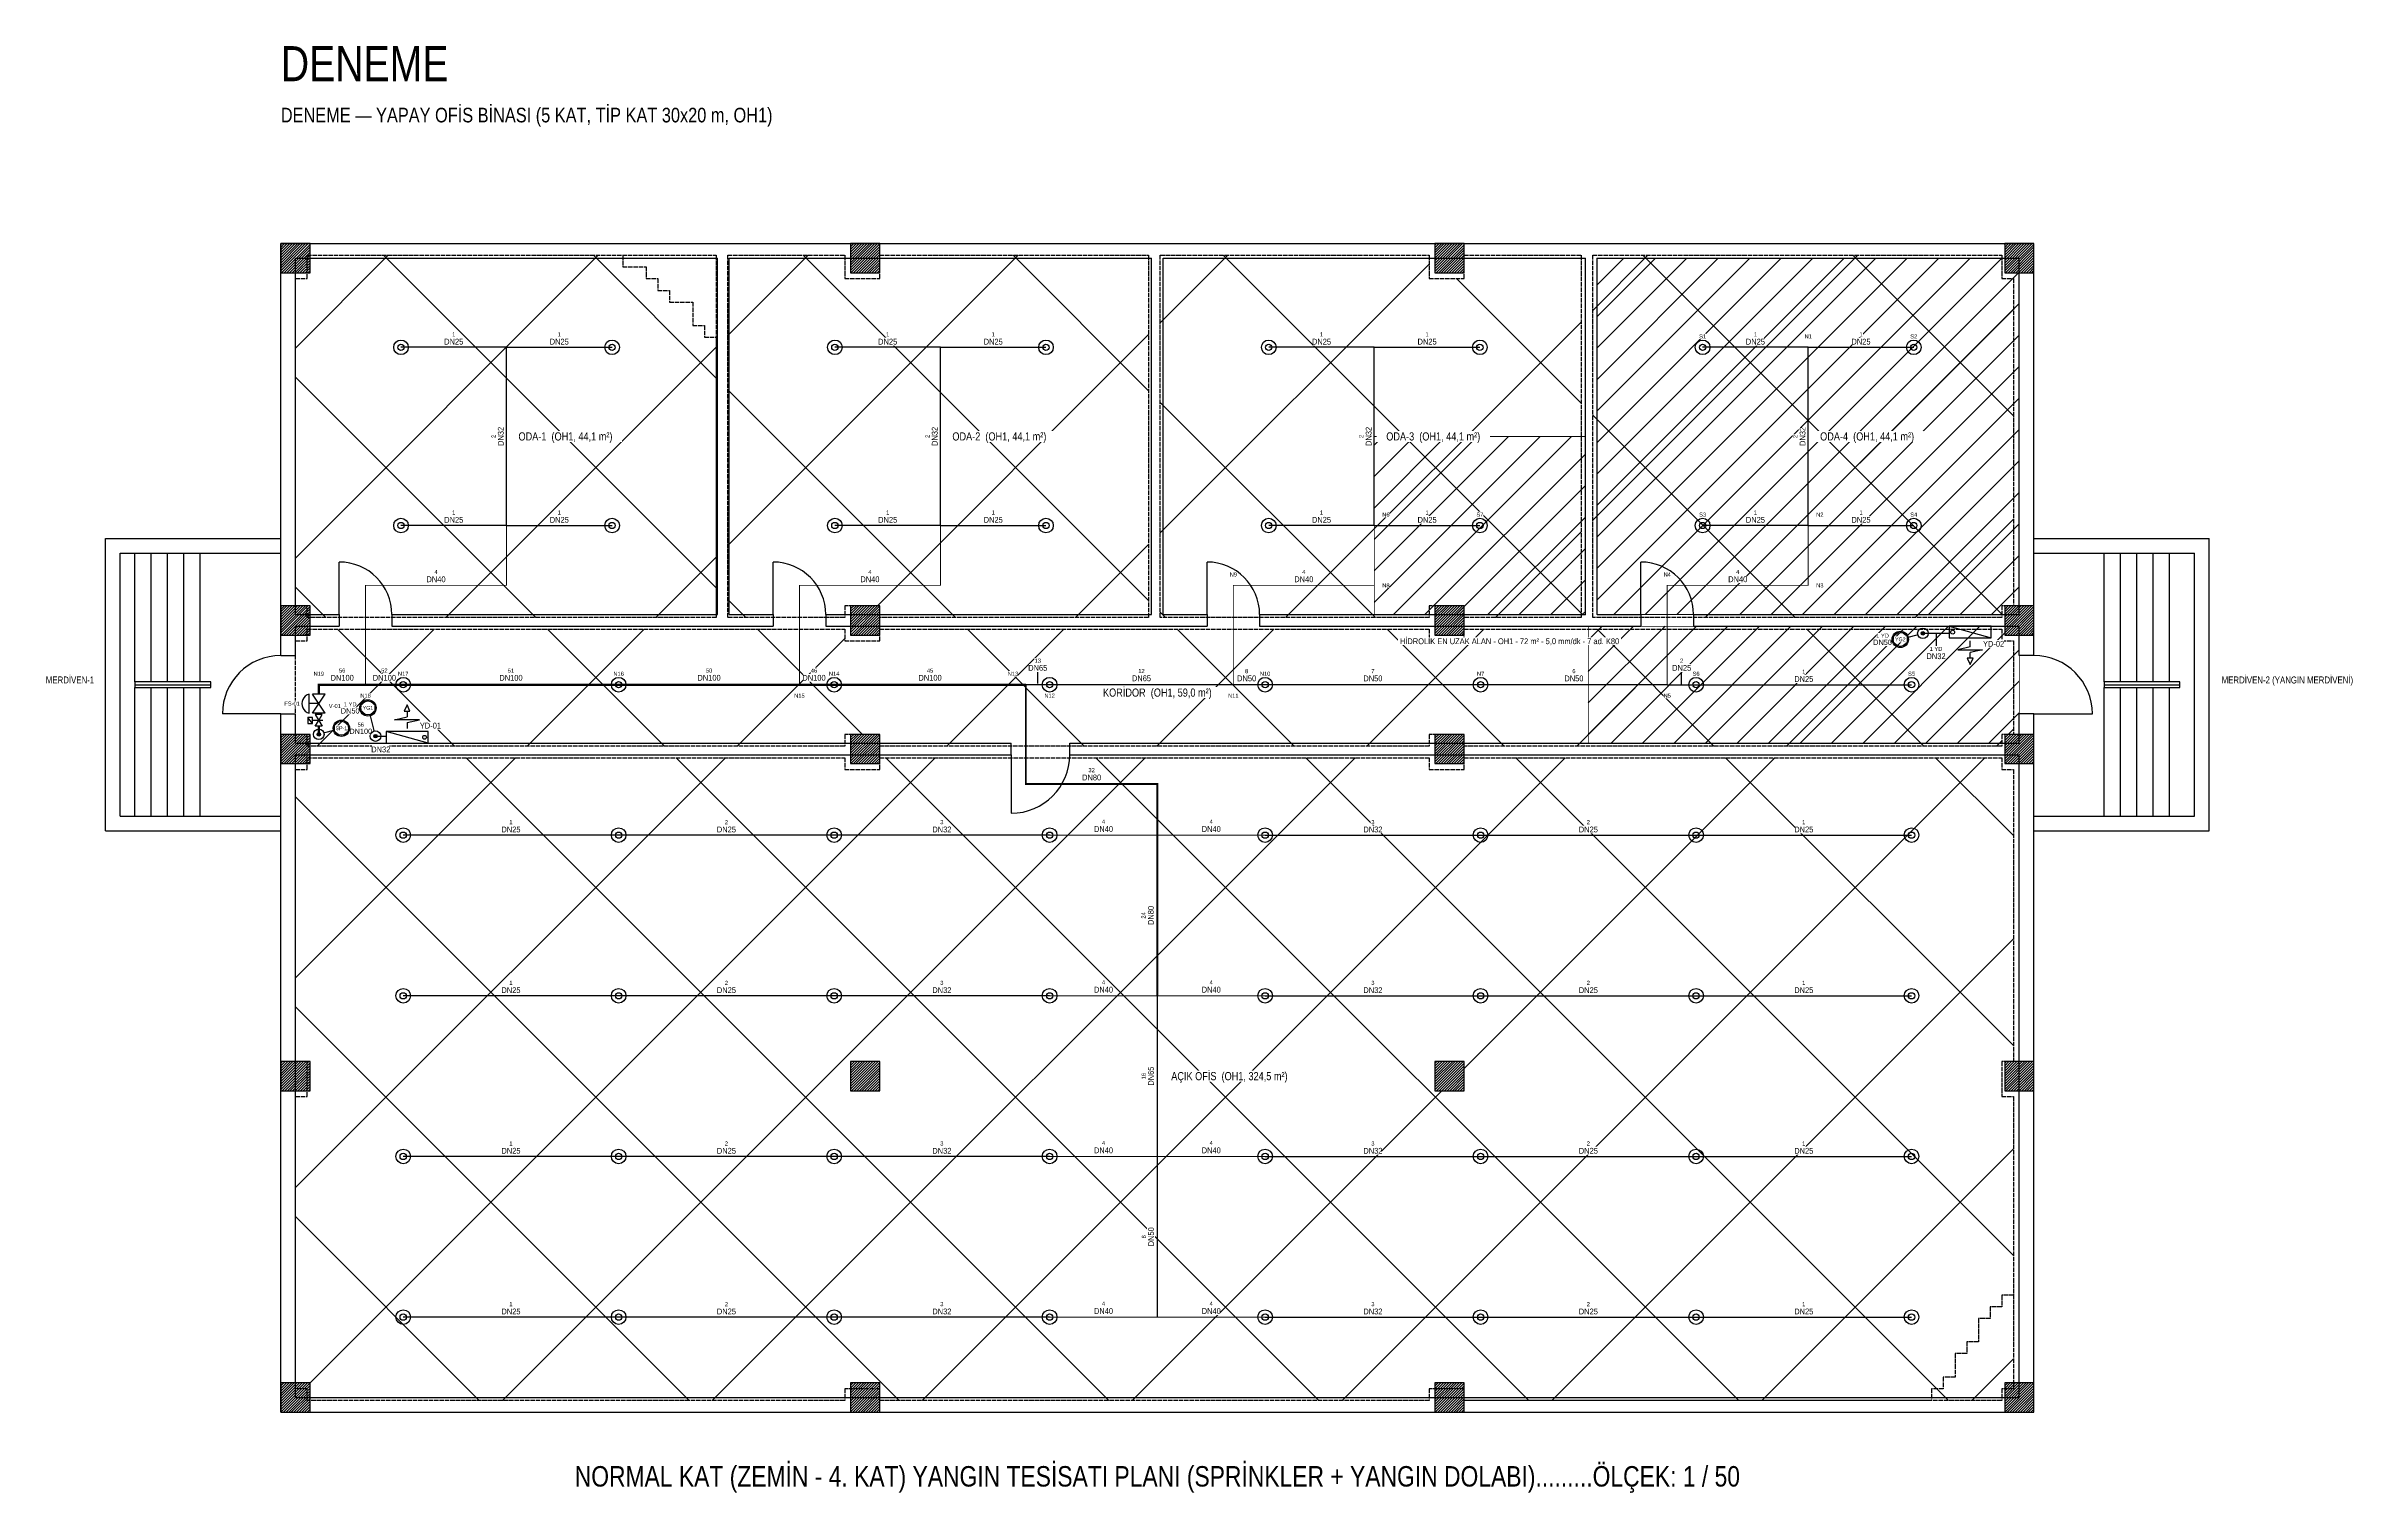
# Model space of a CAD drawing. Header units: centimetres. Extents: x -402 to 7506, y -568 to 2338.
# Drawn here: x -402 to 3548, y -138 to 2338 of the extents above; entities that cross this region are included whole.
import ezdxf
from ezdxf.enums import TextEntityAlignment as Align

# ---------------------------------------------------------------- set-up
doc = ezdxf.new("R2010")
doc.units = ezdxf.units.CM
doc.linetypes.add('DASHED', pattern=[1.524, 1.27, -0.254])
for name, color, linetype in [('ROTAS-MIMARI-DUVAR', 8, 'Continuous'), ('ROTAS-MIMARI-KAPI', 8, 'Continuous'), ('ROTAS-MIMARI-KOLON', 8, 'Continuous'), ('ROTAS-MIMARI-KOLON-TARAMA', 9, 'Continuous'), ('ROTAS-MIMARI-MAHAL', 7, 'Continuous'), ('ROTAS-MIMARI-MERDIVEN', 8, 'Continuous'), ('ROTAS-YANGIN-BASLIK', 7, 'Continuous'), ('ROTAS-YANGIN-DOLAP', 1, 'Continuous'), ('ROTAS-YANGIN-DOLAP-BORU', 1, 'Continuous'), ('ROTAS-YANGIN-DOLAP-CAP', 1, 'Continuous'), ('ROTAS-YANGIN-DOLAP-ERISIM', 3, 'DASHED'), ('ROTAS-YANGIN-DOLAP-KAPSAMA', 3, 'Continuous'), ('ROTAS-YANGIN-DOLAP-KOLON', 6, 'Continuous'), ('ROTAS-YANGIN-DOLAP-YAZI', 1, 'Continuous'), ('ROTAS-YANGIN-DUGUM', 3, 'Continuous'), ('ROTAS-YANGIN-HIDROLIK-ALAN', 2, 'Continuous'), ('ROTAS-YANGIN-HIDROLIK-TARAMA', 8, 'Continuous'), ('ROTAS-YANGIN-KOLON', 6, 'Continuous'), ('ROTAS-YANGIN-SPR-BORU', 140, 'Continuous'), ('ROTAS-YANGIN-SPR-CAP', 141, 'Continuous'), ('ROTAS-YANGIN-SPRINKLER', 15, 'Continuous'), ('ROTAS-YANGIN-VANA', 1, 'Continuous')]:
    doc.layers.add(name, color=color, linetype=linetype)
doc.styles.add('ROTAS', font='arial.ttf')

# ---------------------------------------------------------------- blocks, each defined once
blk = doc.blocks.new('ROTAS-SPR-SARKIK')
for radius in [12.5, 5.37]:
    blk.add_circle((0, 0), radius)
blk = doc.blocks.new('ROTAS-SMB-IZLENEBILIR-KELEBEK')
for p, q in [((-5, 11), (5, 19)), ((0, 7), (0, 11)), ((0, -7), (0, 7))]:
    blk.add_line(p, q)
for points in [[(-10, -6), (-10, 6), (0, 0)], [(-5, 11), (5, 11), (5, 19), (-5, 19)], [(10, -6), (10, 6), (0, 0)]]:
    blk.add_lwpolyline(points, close=True)
blk = doc.blocks.new('ROTAS-AKIS-ANAHTARI')
for p, q in [((-16.3, 16.7), (16.2, 16.7)), ((-16.2, -11), (-16.2, 11)), ((-16.2, 11), (16.3, -11)), ((-16.2, -11), (16.3, 11)), ((0.1, 0), (0.1, 16.7)), ((16.3, -11), (16.3, 11))]:
    blk.add_line(p, q)
blk.add_lwpolyline([(16.2, 16.7), (14.8, 20.1), (12.8, 23.1), (10.1, 25.6), (7, 27.5), (3.5, 28.6), (-0.1, 29), (-3.7, 28.6), (-7.2, 27.5), (-10.3, 25.6), (-12.9, 23.1), (-15, 20.1), (-16.3, 16.7)])
blk = doc.blocks.new('ROTAS-SPR-KOLON')
blk.add_hatch(color=7).paths.add_polyline_path([(3, 0), (2.8, 1.1), (2.1, 2.1), (1.1, 2.8), (0, 3), (-1.1, 2.8), (-2.1, 2.1), (-2.8, 1.1), (-3, 0), (-2.8, -1.1), (-2.1, -2.1), (-1.1, -2.8), (0, -3), (1.1, -2.8), (2.1, -2.1), (2.8, -1.1)])
for radius in [9, 3]:
    blk.add_circle((0, 0), radius)
blk = doc.blocks.new('ROTAS-YANGIN-DOLABI-PLAN')
for p, q in [((-21.2, 7.3), (0, 12.3)), ((21.2, 7.3), (-21.2, 7.3)), ((0, 32.8), (-5, 22)), ((-5, 22), (5, 22)), ((5, 22), (0, 32.8)), ((0, 22), (0, 12.3)), ((0, 2.3), (21.2, 7.3)), ((0, 2.3), (0, -7.8)), ((36, -32.8), (-36, -12.8)), ((30, -22.8), (30, -22.8))]:
    blk.add_line(p, q)
for points in [[(-36, -12.8), (-36, -32.8), (36, -32.8), (36, -12.8), (-36, -12.8)], [(36, -32.8), (-36, -12.8), (-36, -32.8), (36, -32.8)]]:
    blk.add_lwpolyline(points)
blk.add_circle((30, -22.8), 3.25)
at = {"style": 'ROTAS'}
blk.add_attdef('NO', text='', height=6, dxfattribs=at).set_placement((0, 35.8), align=Align.BOTTOM_CENTER)

msp = doc.modelspace()

# ---------------------------------------------------------------- hatches: boundary and pattern name
at = {"layer": 'ROTAS-MIMARI-KOLON-TARAMA'}
h = msp.add_hatch(dxfattribs=at)
h.set_pattern_fill('ANSI31')
h.paths.add_polyline_path([(0, 1950), (50, 1950), (50, 2000), (0, 2000)])
h = msp.add_hatch(dxfattribs=at)
h.set_pattern_fill('ANSI31')
h.paths.add_polyline_path([(975, 1950), (1025, 1950), (1025, 2000), (975, 2000)])
h = msp.add_hatch(dxfattribs=at)
h.set_pattern_fill('ANSI31')
h.paths.add_polyline_path([(1975, 1950), (2025, 1950), (2025, 2000), (1975, 2000)])
h = msp.add_hatch(dxfattribs=at)
h.set_pattern_fill('ANSI31')
h.paths.add_polyline_path([(2950, 1950), (3000, 1950), (3000, 2000), (2950, 2000)])
h = msp.add_hatch(dxfattribs=at)
h.set_pattern_fill('ANSI31')
h.paths.add_polyline_path([(0, 1330), (50, 1330), (50, 1380), (0, 1380)])
h = msp.add_hatch(dxfattribs=at)
h.set_pattern_fill('ANSI31')
h.paths.add_polyline_path([(975, 1330), (1025, 1330), (1025, 1380), (975, 1380)])
h = msp.add_hatch(dxfattribs=at)
h.set_pattern_fill('ANSI31')
h.paths.add_polyline_path([(1975, 1330), (2025, 1330), (2025, 1380), (1975, 1380)])
h = msp.add_hatch(dxfattribs=at)
h.set_pattern_fill('ANSI31')
h.paths.add_polyline_path([(2950, 1330), (3000, 1330), (3000, 1380), (2950, 1380)])
h = msp.add_hatch(dxfattribs=at)
h.set_pattern_fill('ANSI31')
h.paths.add_polyline_path([(0, 1110), (50, 1110), (50, 1160), (0, 1160)])
h = msp.add_hatch(dxfattribs=at)
h.set_pattern_fill('ANSI31')
h.paths.add_polyline_path([(975, 1110), (1025, 1110), (1025, 1160), (975, 1160)])
h = msp.add_hatch(dxfattribs=at)
h.set_pattern_fill('ANSI31')
h.paths.add_polyline_path([(1975, 1110), (2025, 1110), (2025, 1160), (1975, 1160)])
h = msp.add_hatch(dxfattribs=at)
h.set_pattern_fill('ANSI31')
h.paths.add_polyline_path([(2950, 1110), (3000, 1110), (3000, 1160), (2950, 1160)])
h = msp.add_hatch(dxfattribs=at)
h.set_pattern_fill('ANSI31')
h.paths.add_polyline_path([(0, 550), (50, 550), (50, 600), (0, 600)])
h = msp.add_hatch(dxfattribs=at)
h.set_pattern_fill('ANSI31')
h.paths.add_polyline_path([(975, 550), (1025, 550), (1025, 600), (975, 600)])
h = msp.add_hatch(dxfattribs=at)
h.set_pattern_fill('ANSI31')
h.paths.add_polyline_path([(1975, 550), (2025, 550), (2025, 600), (1975, 600)])
h = msp.add_hatch(dxfattribs=at)
h.set_pattern_fill('ANSI31')
h.paths.add_polyline_path([(2950, 550), (3000, 550), (3000, 600), (2950, 600)])
h = msp.add_hatch(dxfattribs=at)
h.set_pattern_fill('ANSI31')
h.paths.add_polyline_path([(0, 0), (50, 0), (50, 50), (0, 50)])
h = msp.add_hatch(dxfattribs=at)
h.set_pattern_fill('ANSI31')
h.paths.add_polyline_path([(975, 0), (1025, 0), (1025, 50), (975, 50)])
h = msp.add_hatch(dxfattribs=at)
h.set_pattern_fill('ANSI31')
h.paths.add_polyline_path([(1975, 0), (2025, 0), (2025, 50), (1975, 50)])
h = msp.add_hatch(dxfattribs=at)
h.set_pattern_fill('ANSI31')
h.paths.add_polyline_path([(2950, 0), (3000, 0), (3000, 50), (2950, 50)])
at = {"layer": 'ROTAS-YANGIN-DOLAP-KAPSAMA'}
h = msp.add_hatch(dxfattribs=at)
h.set_pattern_fill('ANSI37', scale=80)
h.paths.add_polyline_path([(45, 1980), (745, 1980), (745, 1360), (45, 1360), (45, 1380), (25, 1380), (25, 1940), (45, 1940)])
h = msp.add_hatch(dxfattribs=at)
h.set_pattern_fill('ANSI37', scale=80)
h.paths.add_polyline_path([(765, 1980), (965, 1980), (965, 1940), (1025, 1940), (1025, 1980), (1485, 1980), (1485, 1360), (1025, 1360), (1025, 1380), (965, 1380), (965, 1360), (765, 1360)])
h = msp.add_hatch(dxfattribs=at)
h.set_pattern_fill('ANSI37', scale=80)
h.paths.add_polyline_path([(1505, 1980), (1965, 1980), (1965, 1940), (2025, 1940), (2025, 1980), (2225, 1980), (2225, 1360), (2025, 1360), (2025, 1380), (1965, 1380), (1965, 1360), (1505, 1360)])
h = msp.add_hatch(dxfattribs=at)
h.set_pattern_fill('ANSI37', scale=80)
h.paths.add_polyline_path([(2945, 1360), (2245, 1360), (2245, 1980), (2945, 1980), (2945, 1940), (2965, 1940), (2965, 1380), (2945, 1380)])
h = msp.add_hatch(dxfattribs=at)
h.set_pattern_fill('ANSI37', scale=80)
h.paths.add_polyline_path([(965, 1140), (45, 1140), (45, 1160), (25, 1160), (25, 1320), (45, 1320), (45, 1340), (965, 1340), (965, 1320), (1025, 1320), (1025, 1340), (1965, 1340), (1965, 1320), (2025, 1320), (2025, 1340), (2945, 1340), (2945, 1320), (2965, 1320), (2965, 1160), (2945, 1160), (2945, 1140), (2025, 1140), (2025, 1160), (1965, 1160), (1965, 1140), (1025, 1140), (1025, 1160), (965, 1160)])
h = msp.add_hatch(dxfattribs=at)
h.set_pattern_fill('ANSI37', scale=80)
h.paths.add_polyline_path([(25, 600), (25, 1100), (45, 1100), (45, 1120), (965, 1120), (965, 1100), (1025, 1100), (1025, 1120), (1965, 1120), (1965, 1100), (2025, 1100), (2025, 1120), (2945, 1120), (2945, 1100), (2965, 1100), (2965, 600), (2945, 600), (2945, 540), (2965, 540), (2965, 40), (2945, 40), (2945, 20), (2025, 20), (2025, 40), (1965, 40), (1965, 20), (1025, 20), (1025, 40), (965, 40), (965, 20), (45, 20), (45, 40), (25, 40), (25, 540), (45, 540), (45, 600)])
h.paths.add_polyline_path([(1025, 600), (965, 600), (965, 540), (1025, 540)], flags=0)
h.paths.add_polyline_path([(1965, 540), (2025, 540), (2025, 600), (1965, 600)], flags=0)
at = {"layer": 'ROTAS-YANGIN-HIDROLIK-TARAMA'}
h = msp.add_hatch(dxfattribs=at)
h.set_pattern_fill('ANSI31', scale=12)
h.paths.add_polyline_path([(2252.5, 1975), (2975, 1975), (2975, 1365), (2252.5, 1365)])
h = msp.add_hatch(dxfattribs=at)
h.set_pattern_fill('ANSI31', scale=12)
h.paths.add_polyline_path([(2232.5, 1670), (2232.5, 1365), (1871.3, 1365), (1871.3, 1670)])
h = msp.add_hatch(dxfattribs=at)
h.set_pattern_fill('ANSI31', scale=12)
h.paths.add_polyline_path([(2975, 1345), (2975, 1145), (2237.5, 1145), (2237.5, 1345)])

# ---------------------------------------------------------------- linework, layer by layer
at = {"layer": 'ROTAS-MIMARI-DUVAR'}
for p, q in [((0, 2000), (3000, 2000)), ((0, 1295), (0, 2000)), ((25, 1975), (747.5, 1975)), ((25, 1365), (25, 1975)), ((747.5, 1365), (747.5, 1975)), ((767.5, 1975), (1490, 1975)), ((767.5, 1365), (767.5, 1975)), ((1490, 1365), (1490, 1975)), ((1510, 1975), (2232.5, 1975)), ((1510, 1365), (1510, 1975)), ((2232.5, 1365), (2232.5, 1975)), ((2252.5, 1975), (2975, 1975)), ((2252.5, 1365), (2252.5, 1975)), ((2975, 1365), (2975, 1975)), ((3000, 1295), (3000, 2000)), ((-300, 1495), (0, 1495)), ((-300, 995), (-300, 1495)), ((-275, 1470), (0, 1470)), ((-275, 1020), (-275, 1470)), ((3000, 1495), (3300, 1495)), ((3000, 1470), (3275, 1470)), ((3275, 1020), (3275, 1470)), ((3300, 995), (3300, 1495)), ((25, 1365), (100, 1365)), ((25, 1345), (100, 1345)), ((25, 1295), (25, 1345)), ((190, 1365), (747.5, 1365)), ((190, 1345), (842.5, 1345)), ((767.5, 1365), (842.5, 1365)), ((932.5, 1365), (1490, 1365)), ((932.5, 1345), (1585, 1345)), ((1510, 1365), (1585, 1365)), ((1675, 1365), (2232.5, 1365)), ((1675, 1345), (2327.5, 1345)), ((2252.5, 1365), (2327.5, 1365)), ((2417.5, 1365), (2975, 1365)), ((2417.5, 1345), (2975, 1345)), ((2975, 1295), (2975, 1345)), ((0, 0), (0, 1195)), ((25, 1145), (25, 1195)), ((2975, 1145), (2975, 1195)), ((3000, 0), (3000, 1195)), ((25, 1145), (1250, 1145)), ((25, 1125), (1250, 1125)), ((25, 25), (25, 1125)), ((1350, 1145), (2975, 1145)), ((1350, 1125), (2975, 1125)), ((2975, 25), (2975, 1125)), ((-300, 995), (0, 995)), ((-275, 1020), (0, 1020)), ((3000, 1020), (3275, 1020)), ((3000, 995), (3300, 995)), ((0, 0), (3000, 0)), ((25, 25), (2975, 25))]:
    msp.add_line(p, q, dxfattribs=at)
at = {"layer": 'ROTAS-MIMARI-KAPI'}
for p, q in [((100, 1365), (100, 1455)), ((842.5, 1365), (842.5, 1455)), ((1585, 1365), (1585, 1455)), ((2327.5, 1365), (2327.5, 1455)), ((100, 1365), (100, 1345)), ((190, 1365), (190, 1345)), ((842.5, 1365), (842.5, 1345)), ((932.5, 1365), (932.5, 1345)), ((1585, 1365), (1585, 1345)), ((1675, 1365), (1675, 1345)), ((2327.5, 1365), (2327.5, 1345)), ((2417.5, 1365), (2417.5, 1345)), ((0, 1295), (25, 1295)), ((3000, 1295), (2975, 1295)), ((0, 1195), (-100, 1195)), ((0, 1195), (25, 1195)), ((3000, 1195), (2975, 1195)), ((3000, 1195), (3100, 1195)), ((1250, 1125), (1250, 1145)), ((1250, 1125), (1250, 1025)), ((1350, 1125), (1350, 1145))]:
    msp.add_line(p, q, dxfattribs=at)
for centre, radius, start, end in [((100, 1365), 90, 0, 90), ((842.5, 1365), 90, 0, 90), ((1585, 1365), 90, 0, 90), ((2327.5, 1365), 90, 0, 90), ((0, 1195), 100, 90, 180), ((3000, 1195), 100, 0, 90), ((1250, 1125), 100, 270, 360)]:
    msp.add_arc(centre, radius, start, end, dxfattribs=at)
at = {"layer": 'ROTAS-MIMARI-KOLON'}
for points in [[(0, 1950), (50, 1950), (50, 2000), (0, 2000)], [(975, 1950), (1025, 1950), (1025, 2000), (975, 2000)], [(1975, 1950), (2025, 1950), (2025, 2000), (1975, 2000)], [(2950, 1950), (3000, 1950), (3000, 2000), (2950, 2000)], [(0, 1330), (50, 1330), (50, 1380), (0, 1380)], [(975, 1330), (1025, 1330), (1025, 1380), (975, 1380)], [(1975, 1330), (2025, 1330), (2025, 1380), (1975, 1380)], [(2950, 1330), (3000, 1330), (3000, 1380), (2950, 1380)], [(0, 1110), (50, 1110), (50, 1160), (0, 1160)], [(975, 1110), (1025, 1110), (1025, 1160), (975, 1160)], [(1975, 1110), (2025, 1110), (2025, 1160), (1975, 1160)], [(2950, 1110), (3000, 1110), (3000, 1160), (2950, 1160)], [(0, 550), (50, 550), (50, 600), (0, 600)], [(975, 550), (1025, 550), (1025, 600), (975, 600)], [(1975, 550), (2025, 550), (2025, 600), (1975, 600)], [(2950, 550), (3000, 550), (3000, 600), (2950, 600)], [(0, 0), (50, 0), (50, 50), (0, 50)], [(975, 0), (1025, 0), (1025, 50), (975, 50)], [(1975, 0), (2025, 0), (2025, 50), (1975, 50)], [(2950, 0), (3000, 0), (3000, 50), (2950, 50)]]:
    msp.add_lwpolyline(points, close=True, dxfattribs=at)
at = {"layer": 'ROTAS-MIMARI-MERDIVEN'}
for points in [[(-250, 1250), (-250, 1470)], [(-222, 1250), (-222, 1470)], [(-194, 1250), (-194, 1470)], [(-166, 1250), (-166, 1470)], [(-138, 1250), (-138, 1470)], [(3120, 1250), (3120, 1470)], [(3148, 1250), (3148, 1470)], [(3176, 1250), (3176, 1470)], [(3204, 1250), (3204, 1470)], [(3232, 1250), (3232, 1470)], [(-250, 1245), (-120, 1245)], [(-250, 1020), (-250, 1240)], [(-222, 1020), (-222, 1240)], [(-194, 1020), (-194, 1240)], [(-166, 1020), (-166, 1240)], [(-138, 1020), (-138, 1240)], [(3120, 1245), (3250, 1245)], [(3120, 1020), (3120, 1240)], [(3148, 1020), (3148, 1240)], [(3176, 1020), (3176, 1240)], [(3204, 1020), (3204, 1240)], [(3232, 1020), (3232, 1240)]]:
    msp.add_lwpolyline(points, dxfattribs=at)
for points in [[(-250, 1240), (-120, 1240), (-120, 1250), (-250, 1250)], [(3120, 1240), (3250, 1240), (3250, 1250), (3120, 1250)]]:
    msp.add_lwpolyline(points, close=True, dxfattribs=at)
at = {"layer": 'ROTAS-YANGIN-DOLAP-BORU'}
for points in [[(2810, 1333), (2855, 1333)], [(162, 1157), (180, 1157)]]:
    msp.add_lwpolyline(points, dxfattribs=at)
at = {"layer": 'ROTAS-YANGIN-DOLAP-CAP'}
msp.add_line((2832.5, 1332), (2832.5, 1311), dxfattribs=at)
at = {"layer": 'ROTAS-YANGIN-DOLAP-ERISIM', "linetype": 'DASHED', "ltscale": 6}
for points in [[(45, 1980), (745, 1980), (745, 1360), (45, 1360), (45, 1380), (25, 1380), (25, 1940), (45, 1940)], [(45, 1980), (585, 1980), (585, 1960), (625, 1960), (625, 1940), (645, 1940), (645, 1920), (665, 1920), (665, 1900), (705, 1900), (705, 1860), (725, 1860), (725, 1840), (745, 1840), (745, 1360), (45, 1360), (45, 1380), (25, 1380), (25, 1940), (45, 1940)], [(765, 1980), (965, 1980), (965, 1940), (1025, 1940), (1025, 1980), (1485, 1980), (1485, 1360), (1025, 1360), (1025, 1380), (965, 1380), (965, 1360), (765, 1360)], [(765, 1980), (965, 1980), (965, 1940), (1025, 1940), (1025, 1980), (1485, 1980), (1485, 1360), (1025, 1360), (1025, 1380), (965, 1380), (965, 1360), (765, 1360)], [(1505, 1980), (1965, 1980), (1965, 1940), (2025, 1940), (2025, 1980), (2225, 1980), (2225, 1360), (2025, 1360), (2025, 1380), (1965, 1380), (1965, 1360), (1505, 1360)], [(1505, 1980), (1965, 1980), (1965, 1940), (2025, 1940), (2025, 1980), (2225, 1980), (2225, 1360), (2025, 1360), (2025, 1380), (1965, 1380), (1965, 1360), (1505, 1360)], [(2945, 1360), (2245, 1360), (2245, 1980), (2945, 1980), (2945, 1940), (2965, 1940), (2965, 1380), (2945, 1380)], [(2945, 1360), (2245, 1360), (2245, 1980), (2945, 1980), (2945, 1940), (2965, 1940), (2965, 1380), (2945, 1380)], [(965, 1140), (45, 1140), (45, 1160), (25, 1160), (25, 1320), (45, 1320), (45, 1340), (965, 1340), (965, 1320), (1025, 1320), (1025, 1340), (1965, 1340), (1965, 1320), (2025, 1320), (2025, 1340), (2945, 1340), (2945, 1320), (2965, 1320), (2965, 1160), (2945, 1160), (2945, 1140), (2025, 1140), (2025, 1160), (1965, 1160), (1965, 1140), (1025, 1140), (1025, 1160), (965, 1160)], [(965, 1140), (45, 1140), (45, 1160), (25, 1160), (25, 1320), (45, 1320), (45, 1340), (965, 1340), (965, 1320), (1025, 1320), (1025, 1340), (1965, 1340), (1965, 1320), (2025, 1320), (2025, 1340), (2945, 1340), (2945, 1320), (2965, 1320), (2965, 1160), (2945, 1160), (2945, 1140), (2025, 1140), (2025, 1160), (1965, 1160), (1965, 1140), (1025, 1140), (1025, 1160), (965, 1160)], [(25, 600), (25, 1100), (45, 1100), (45, 1120), (965, 1120), (965, 1100), (1025, 1100), (1025, 1120), (1965, 1120), (1965, 1100), (2025, 1100), (2025, 1120), (2945, 1120), (2945, 1100), (2965, 1100), (2965, 600), (2945, 600), (2945, 540), (2965, 540), (2965, 40), (2945, 40), (2945, 20), (2025, 20), (2025, 40), (1965, 40), (1965, 20), (1025, 20), (1025, 40), (965, 40), (965, 20), (45, 20), (45, 40), (25, 40), (25, 540), (45, 540), (45, 600)], [(25, 600), (25, 1100), (45, 1100), (45, 1120), (965, 1120), (965, 1100), (1025, 1100), (1025, 1120), (1965, 1120), (1965, 1100), (2025, 1100), (2025, 1120), (2945, 1120), (2945, 1100), (2965, 1100), (2965, 600), (2945, 600), (2945, 540), (2965, 540), (2965, 200), (2945, 200), (2945, 180), (2925, 180), (2925, 160), (2905, 160), (2905, 120), (2885, 120), (2885, 100), (2865, 100), (2865, 60), (2845, 60), (2845, 40), (2825, 40), (2825, 20), (2025, 20), (2025, 40), (1965, 40), (1965, 20), (1025, 20), (1025, 40), (965, 40), (965, 20), (45, 20), (45, 40), (25, 40), (25, 540), (45, 540), (45, 600)]]:
    msp.add_lwpolyline(points, close=True, dxfattribs=at)
at = {"layer": 'ROTAS-YANGIN-DOLAP-KOLON'}
for p, q in [((2784.9, 1326.3), (2800.3, 1330.4)), ((152.7, 1191.8), (159.4, 1166.7))]:
    msp.add_line(p, q, dxfattribs=at)
for centre, radius in [((2771.4, 1322.6), 14), ((2771.4, 1322.6), 12), ((149.1, 1205.3), 14), ((149.1, 1205.3), 12)]:
    msp.add_circle(centre, radius, dxfattribs=at)
at = {"layer": 'ROTAS-YANGIN-HIDROLIK-ALAN', "linetype": 'DASHED', "ltscale": 8, "const_width": 1.5}
for points in [[(2252.5, 1975), (2975, 1975), (2975, 1365), (2252.5, 1365)], [(2232.5, 1670), (2232.5, 1365), (1871.3, 1365), (1871.3, 1670)], [(2975, 1345), (2975, 1145), (2237.5, 1145), (2237.5, 1345)]]:
    msp.add_lwpolyline(points, close=True, dxfattribs=at)
at = {"layer": 'ROTAS-YANGIN-KOLON'}
msp.add_line((90.1, 1166.7), (74.7, 1162.6), dxfattribs=at)
for radius in [14, 12]:
    msp.add_circle((103.6, 1170.4), radius, dxfattribs=at)
at = {"layer": 'ROTAS-YANGIN-SPR-BORU'}
for points in [[(386.2, 1822.5), (205.6, 1822.5)], [(386.2, 1517.5), (386.2, 1822.5)], [(386.2, 1822.5), (566.9, 1822.5)], [(1128.8, 1822.5), (948.1, 1822.5)], [(1128.8, 1517.5), (1128.8, 1822.5)], [(1128.8, 1822.5), (1309.4, 1822.5)], [(1871.2, 1822.5), (1690.6, 1822.5)], [(1871.2, 1517.5), (1871.2, 1822.5)], [(1871.2, 1822.5), (2051.9, 1822.5)], [(2613.8, 1822.5), (2433.1, 1822.5)], [(2613.8, 1517.5), (2613.8, 1822.5)], [(2613.8, 1822.5), (2794.4, 1822.5)], [(386.2, 1517.5), (205.6, 1517.5)], [(386.2, 1517.5), (566.9, 1517.5)], [(1128.8, 1517.5), (948.1, 1517.5)], [(1128.8, 1517.5), (1309.4, 1517.5)], [(1871.2, 1517.5), (1690.6, 1517.5)], [(1871.2, 1517.5), (2051.9, 1517.5)], [(2613.8, 1517.5), (2433.1, 1517.5)], [(2613.8, 1517.5), (2794.4, 1517.5)], [(2372.5, 1245), (2421.9, 1245)], [(2421.9, 1245), (2790.6, 1245)], [(578.1, 987.5), (209.4, 987.5)], [(946.9, 987.5), (578.1, 987.5)], [(1315.6, 987.5), (946.9, 987.5)], [(1684.4, 987.5), (2053.1, 987.5)], [(2053.1, 987.5), (2421.9, 987.5)], [(2421.9, 987.5), (2790.6, 987.5)], [(578.1, 712.5), (209.4, 712.5)], [(946.9, 712.5), (578.1, 712.5)], [(1315.6, 712.5), (946.9, 712.5)], [(1684.4, 712.5), (2053.1, 712.5)], [(2053.1, 712.5), (2421.9, 712.5)], [(2421.9, 712.5), (2790.6, 712.5)], [(578.1, 437.5), (209.4, 437.5)], [(946.9, 437.5), (578.1, 437.5)], [(1315.6, 437.5), (946.9, 437.5)], [(1684.4, 437.5), (2053.1, 437.5)], [(2053.1, 437.5), (2421.9, 437.5)], [(2421.9, 437.5), (2790.6, 437.5)], [(578.1, 162.5), (209.4, 162.5)], [(946.9, 162.5), (578.1, 162.5)], [(1315.6, 162.5), (946.9, 162.5)], [(1684.4, 162.5), (2053.1, 162.5)], [(2053.1, 162.5), (2421.9, 162.5)], [(2421.9, 162.5), (2790.6, 162.5)]]:
    msp.add_lwpolyline(points, dxfattribs=at)
for points, const_width in [([(145, 1245), (145, 1415), (386.2, 1415), (386.2, 1517.5)], 1.5), ([(887.5, 1245), (887.5, 1415), (1128.8, 1415), (1128.8, 1517.5)], 1.5), ([(1630, 1245), (1630, 1415), (1871.2, 1415), (1871.2, 1517.5)], 1.5), ([(2372.5, 1245), (2372.5, 1415), (2613.8, 1415), (2613.8, 1517.5)], 1.5), ([(65, 1229), (65, 1245), (145, 1245)], 4), ([(145, 1245), (209.4, 1245)], 4), ([(209.4, 1245), (578.1, 1245)], 4), ([(578.1, 1245), (887.5, 1245)], 4), ([(887.5, 1245), (946.9, 1245)], 4), ([(946.9, 1245), (1275, 1245)], 4), ([(1275, 1245), (1275, 1075), (1500, 1075), (1500, 987.5)], 3), ([(1275, 1245), (1315.6, 1245)], 2.5), ([(1315.6, 1245), (1630, 1245)], 2.5), ([(1630, 1245), (1684.4, 1245)], 2), ([(1684.4, 1245), (2053.1, 1245)], 2), ([(2053.1, 1245), (2372.5, 1245)], 2), ([(65, 1193.8), (65, 1196.4)], 4), ([(65, 1160), (65, 1173.8)], 4), ([(1500, 987.5), (1315.6, 987.5)], 1.5), ([(1500, 987.5), (1500, 712.5)], 3), ([(1500, 987.5), (1684.4, 987.5)], 1.5), ([(1500, 712.5), (1315.6, 712.5)], 1.5), ([(1500, 712.5), (1500, 437.5)], 2.5), ([(1500, 712.5), (1684.4, 712.5)], 1.5), ([(1500, 437.5), (1315.6, 437.5)], 1.5), ([(1500, 437.5), (1500, 162.5)], 2), ([(1500, 437.5), (1684.4, 437.5)], 1.5), ([(1500, 162.5), (1315.6, 162.5)], 1.5), ([(1500, 162.5), (1684.4, 162.5)], 1.5)]:
    msp.add_lwpolyline(points, dxfattribs=dict(at, const_width=const_width))
at = {"layer": 'ROTAS-YANGIN-SPR-CAP'}
for p, q in [((1295.3, 1247.2), (1295.3, 1267)), ((2397.2, 1246), (2397.2, 1267))]:
    msp.add_line(p, q, dxfattribs=at)

# ---------------------------------------------------------------- block references
at = {"layer": 'ROTAS-YANGIN-DOLAP', "rotation": -180}
msp.add_blockref('ROTAS-YANGIN-DOLABI-PLAN', (2891, 1312.2), dxfattribs=at)
at = {"layer": 'ROTAS-YANGIN-DOLAP'}
msp.add_blockref('ROTAS-YANGIN-DOLABI-PLAN', (216, 1177.8), dxfattribs=at)
at = {"layer": 'ROTAS-YANGIN-DOLAP-KOLON'}
for p in [(2810, 1333), (162, 1157)]:
    msp.add_blockref('ROTAS-SPR-KOLON', p, dxfattribs=at)
at = {"layer": 'ROTAS-YANGIN-KOLON'}
msp.add_blockref('ROTAS-SPR-KOLON', (65, 1160), dxfattribs=at)
at = {"layer": 'ROTAS-YANGIN-SPRINKLER'}
for p in [(205.6, 1822.5), (566.9, 1822.5), (948.1, 1822.5), (1309.4, 1822.5), (1690.6, 1822.5), (2051.9, 1822.5), (2433.1, 1822.5), (2794.4, 1822.5), (205.6, 1517.5), (566.9, 1517.5), (948.1, 1517.5), (1309.4, 1517.5), (1690.6, 1517.5), (2051.9, 1517.5), (2433.1, 1517.5), (2794.4, 1517.5), (209.4, 1245), (578.1, 1245), (946.9, 1245), (1315.6, 1245), (1684.4, 1245), (2053.1, 1245), (2421.9, 1245), (2790.6, 1245), (209.4, 987.5), (578.1, 987.5), (946.9, 987.5), (1315.6, 987.5), (1684.4, 987.5), (2053.1, 987.5), (2421.9, 987.5), (2790.6, 987.5), (209.4, 712.5), (578.1, 712.5), (946.9, 712.5), (1315.6, 712.5), (1684.4, 712.5), (2053.1, 712.5), (2421.9, 712.5), (2790.6, 712.5), (209.4, 437.5), (578.1, 437.5), (946.9, 437.5), (1315.6, 437.5), (1684.4, 437.5), (2053.1, 437.5), (2421.9, 437.5), (2790.6, 437.5), (209.4, 162.5), (578.1, 162.5), (946.9, 162.5), (1315.6, 162.5), (1684.4, 162.5), (2053.1, 162.5), (2421.9, 162.5), (2790.6, 162.5)]:
    msp.add_blockref('ROTAS-SPR-SARKIK', p, dxfattribs=at)
at = {"layer": 'ROTAS-YANGIN-VANA', "rotation": 90}
for name, p in [('ROTAS-AKIS-ANAHTARI', (65, 1212.7)), ('ROTAS-SMB-IZLENEBILIR-KELEBEK', (65, 1183.8))]:
    msp.add_blockref(name, p, dxfattribs=at)

# ---------------------------------------------------------------- texts
at = {"layer": 'ROTAS-YANGIN-BASLIK', "style": 'ROTAS', "width": 0.8}
for s, height, p in [('DENEME', 60, (0, 2260)), ('DENEME — YAPAY OFİS BİNASI (5 KAT, TİP KAT 30x20 m, OH1)', 25, (0, 2200))]:
    msp.add_text(s, height=height, dxfattribs=at).set_placement(p, align=Align.BOTTOM_LEFT)
msp.add_text('NORMAL KAT (ZEMİN - 4. KAT) YANGIN TESİSATI PLANI (SPRİNKLER + YANGIN DOLABI).........ÖLÇEK: 1 / 50', height=35, dxfattribs=at).set_placement((1500, -110), align=Align.MIDDLE_CENTER)

# ---------------------------------------------------------------- wipeouts: each hides what was drawn before it
for points in [[(-401.6, 1245), (-320, 1245), (-320, 1261.2), (-401.6, 1261.2)], [(3320, 1245), (3547.5, 1245), (3547.5, 1261.2), (3320, 1261.2)]]:
    msp.add_wipeout(points)

# ---------------------------------------------------------------- next in the draw order: texts
at = {"layer": 'ROTAS-MIMARI-MAHAL', "style": 'ROTAS', "width": 0.8}
for s, p in [('MERDİVEN-1', (-360.8, 1253.1)), ('MERDİVEN-2 (YANGIN MERDİVENİ)', (3433.8, 1253.1))]:
    msp.add_text(s, height=12, dxfattribs=at).set_placement(p, align=Align.MIDDLE_CENTER)

# ---------------------------------------------------------------- next in the draw order: wipeouts: each hides what was drawn before it
for points in [[(281.1, 1825.5), (310.7, 1825.5), (310.7, 1839), (281.1, 1839)], [(461.7, 1825.5), (491.3, 1825.5), (491.3, 1839), (461.7, 1839)], [(1023.7, 1825.5), (1053.2, 1825.5), (1053.2, 1839), (1023.7, 1839)], [(1204.3, 1825.5), (1233.9, 1825.5), (1233.9, 1839), (1204.3, 1839)], [(1766.1, 1825.5), (1795.7, 1825.5), (1795.7, 1839), (1766.1, 1839)], [(1946.8, 1825.5), (1976.4, 1825.5), (1976.4, 1839), (1946.8, 1839)], [(2427.2, 1836.5), (2439, 1836.5), (2439, 1845.9), (2427.2, 1845.9)], [(2508.6, 1825.5), (2538.2, 1825.5), (2538.2, 1839), (2508.6, 1839)], [(2607.9, 1836.5), (2619.7, 1836.5), (2619.7, 1845.9), (2607.9, 1845.9)], [(2689.3, 1825.5), (2718.9, 1825.5), (2718.9, 1839), (2689.3, 1839)], [(2788.5, 1836.5), (2800.3, 1836.5), (2800.3, 1845.9), (2788.5, 1845.9)], [(369.7, 1655.2), (383.2, 1655.2), (383.2, 1684.8), (369.7, 1684.8)], [(1112.3, 1655.2), (1125.8, 1655.2), (1125.8, 1684.8), (1112.3, 1684.8)], [(1854.7, 1655.2), (1868.2, 1655.2), (1868.2, 1684.8), (1854.7, 1684.8)], [(2597.3, 1655.2), (2610.8, 1655.2), (2610.8, 1684.8), (2597.3, 1684.8)], [(1885.2, 1531.5), (1897, 1531.5), (1897, 1540.9), (1885.2, 1540.9)], [(2046, 1531.5), (2057.8, 1531.5), (2057.8, 1540.9), (2046, 1540.9)], [(2427.2, 1531.5), (2439, 1531.5), (2439, 1540.9), (2427.2, 1540.9)], [(2627.8, 1531.5), (2639.6, 1531.5), (2639.6, 1540.9), (2627.8, 1540.9)], [(2788.5, 1531.5), (2800.3, 1531.5), (2800.3, 1540.9), (2788.5, 1540.9)], [(281.1, 1520.5), (310.7, 1520.5), (310.7, 1534), (281.1, 1534)], [(461.7, 1520.5), (491.3, 1520.5), (491.3, 1534), (461.7, 1534)], [(1023.7, 1520.5), (1053.2, 1520.5), (1053.2, 1534), (1023.7, 1534)], [(1204.3, 1520.5), (1233.9, 1520.5), (1233.9, 1534), (1204.3, 1534)], [(1766.1, 1520.5), (1795.7, 1520.5), (1795.7, 1534), (1766.1, 1534)], [(1946.8, 1520.5), (1976.4, 1520.5), (1976.4, 1534), (1946.8, 1534)], [(2508.6, 1520.5), (2538.2, 1520.5), (2538.2, 1534), (2508.6, 1534)], [(2689.3, 1520.5), (2718.9, 1520.5), (2718.9, 1534), (2689.3, 1534)], [(250.8, 1418.8), (280.4, 1418.8), (280.4, 1432.2), (250.8, 1432.2)], [(993.4, 1418.8), (1022.9, 1418.8), (1022.9, 1432.2), (993.4, 1432.2)], [(1624.1, 1429), (1635.9, 1429), (1635.9, 1438.4), (1624.1, 1438.4)], [(1735.8, 1418.8), (1765.4, 1418.8), (1765.4, 1432.2), (1735.8, 1432.2)], [(2366.6, 1429), (2378.4, 1429), (2378.4, 1438.4), (2366.6, 1438.4)], [(2478.3, 1418.8), (2508, 1418.8), (2508, 1432.2), (2478.3, 1432.2)], [(1885.2, 1410.3), (1897, 1410.3), (1897, 1419.7), (1885.2, 1419.7)], [(2627.8, 1410.3), (2639.6, 1410.3), (2639.6, 1419.7), (2627.8, 1419.7)], [(1911.9, 1312.7), (2293.5, 1312.7), (2293.5, 1326.2), (1911.9, 1326.2)], [(2760.4, 1317.6), (2782.4, 1317.6), (2782.4, 1327.6), (2760.4, 1327.6)], [(2913, 1308.2), (2949, 1308.2), (2949, 1321.8), (2913, 1321.8)], [(570, 1259), (586.2, 1259), (586.2, 1268.4), (570, 1268.4)], [(1280.5, 1267), (1310.1, 1267), (1310.1, 1280.5), (1280.5, 1280.5)], [(2047.2, 1259), (2059, 1259), (2059, 1268.4), (2047.2, 1268.4)], [(2382.4, 1267), (2412, 1267), (2412, 1280.5), (2382.4, 1280.5)], [(2784.7, 1259), (2796.5, 1259), (2796.5, 1268.4), (2784.7, 1268.4)], [(2817.7, 1287), (2847.3, 1287), (2847.3, 1300.5), (2817.7, 1300.5)], [(87, 1250), (123, 1250), (123, 1263.5), (87, 1263.5)], [(159.2, 1250), (195.2, 1250), (195.2, 1263.5), (159.2, 1263.5)], [(375.8, 1250), (411.8, 1250), (411.8, 1263.5), (375.8, 1263.5)], [(714.8, 1250), (750.8, 1250), (750.8, 1263.5), (714.8, 1263.5)], [(894.4, 1250), (930.4, 1250), (930.4, 1263.5), (894.4, 1263.5)], [(1093, 1250), (1129, 1250), (1129, 1263.5), (1093, 1263.5)], [(1307.5, 1221.6), (1323.7, 1221.6), (1323.7, 1231), (1307.5, 1231)], [(1458, 1249.2), (1487.6, 1249.2), (1487.6, 1262.8), (1458, 1262.8)], [(1638, 1249), (1667.6, 1249), (1667.6, 1262.5), (1638, 1262.5)], [(1854, 1249), (1883.5, 1249), (1883.5, 1262.5), (1854, 1262.5)], [(2198, 1249), (2227.6, 1249), (2227.6, 1262.5), (2198, 1262.5)], [(2366.6, 1221.6), (2378.4, 1221.6), (2378.4, 1231), (2366.6, 1231)], [(2591.4, 1248), (2621.1, 1248), (2621.1, 1261.5), (2591.4, 1261.5)], [(6.7, 1208), (31.9, 1208), (31.9, 1217.4), (6.7, 1217.4)], [(92.6, 1165.4), (114.6, 1165.4), (114.6, 1175.4), (92.6, 1175.4)], [(238, 1168.2), (274, 1168.2), (274, 1181.8), (238, 1181.8)], [(1372.7, 1079.5), (1402.3, 1079.5), (1402.3, 1093), (1372.7, 1093)], [(378.9, 990.5), (408.6, 990.5), (408.6, 1004), (378.9, 1004)], [(747.7, 990.5), (777.3, 990.5), (777.3, 1004), (747.7, 1004)], [(1116.5, 990.5), (1146, 990.5), (1146, 1004), (1116.5, 1004)], [(1393, 991.2), (1422.6, 991.2), (1422.6, 1004.8), (1393, 1004.8)], [(1577.4, 991.2), (1607, 991.2), (1607, 1004.8), (1577.4, 1004.8)], [(1854, 990.5), (1883.5, 990.5), (1883.5, 1004), (1854, 1004)], [(2222.7, 990.5), (2252.3, 990.5), (2252.3, 1004), (2222.7, 1004)], [(2591.4, 990.5), (2621.1, 990.5), (2621.1, 1004), (2591.4, 1004)], [(1482, 835.2), (1495.5, 835.2), (1495.5, 864.8), (1482, 864.8)], [(378.9, 715.5), (408.6, 715.5), (408.6, 729), (378.9, 729)], [(747.7, 715.5), (777.3, 715.5), (777.3, 729), (747.7, 729)], [(1116.5, 715.5), (1146, 715.5), (1146, 729), (1116.5, 729)], [(1393, 716.2), (1422.6, 716.2), (1422.6, 729.8), (1393, 729.8)], [(1577.4, 716.2), (1607, 716.2), (1607, 729.8), (1577.4, 729.8)], [(1854, 715.5), (1883.5, 715.5), (1883.5, 729), (1854, 729)], [(2222.7, 715.5), (2252.3, 715.5), (2252.3, 729), (2222.7, 729)], [(2591.4, 715.5), (2621.1, 715.5), (2621.1, 729), (2591.4, 729)], [(1482.2, 560.2), (1495.8, 560.2), (1495.8, 589.8), (1482.2, 589.8)], [(378.9, 440.5), (408.6, 440.5), (408.6, 454), (378.9, 454)], [(747.7, 440.5), (777.3, 440.5), (777.3, 454), (747.7, 454)], [(1116.5, 440.5), (1146, 440.5), (1146, 454), (1116.5, 454)], [(1393, 441.2), (1422.6, 441.2), (1422.6, 454.8), (1393, 454.8)], [(1577.4, 441.2), (1607, 441.2), (1607, 454.8), (1577.4, 454.8)], [(1854, 440.5), (1883.5, 440.5), (1883.5, 454), (1854, 454)], [(2222.7, 440.5), (2252.3, 440.5), (2252.3, 454), (2222.7, 454)], [(2591.4, 440.5), (2621.1, 440.5), (2621.1, 454), (2591.4, 454)], [(1482.5, 285.2), (1496, 285.2), (1496, 314.8), (1482.5, 314.8)], [(378.9, 165.5), (408.6, 165.5), (408.6, 179), (378.9, 179)], [(747.7, 165.5), (777.3, 165.5), (777.3, 179), (747.7, 179)], [(1116.5, 165.5), (1146, 165.5), (1146, 179), (1116.5, 179)], [(1393, 166.2), (1422.6, 166.2), (1422.6, 179.8), (1393, 179.8)], [(1577.4, 166.2), (1607, 166.2), (1607, 179.8), (1577.4, 179.8)], [(1854, 165.5), (1883.5, 165.5), (1883.5, 179), (1854, 179)], [(2222.7, 165.5), (2252.3, 165.5), (2252.3, 179), (2222.7, 179)], [(2591.4, 165.5), (2621.1, 165.5), (2621.1, 179), (2591.4, 179)]]:
    msp.add_wipeout(points)

# ---------------------------------------------------------------- next in the draw order: texts
at = {"layer": 'ROTAS-YANGIN-DOLAP-CAP', "style": 'ROTAS', "width": 0.8}
msp.add_text('DN32', height=10, dxfattribs=at).set_placement((2832.5, 1293.8), align=Align.MIDDLE_CENTER)
at = {"layer": 'ROTAS-YANGIN-DOLAP-KOLON', "style": 'ROTAS', "width": 0.8}
msp.add_text('YG2', height=6.5, dxfattribs=at).set_placement((2771.4, 1322.6), align=Align.MIDDLE_CENTER)
at = {"layer": 'ROTAS-YANGIN-DOLAP-YAZI', "style": 'ROTAS', "width": 0.8}
for s, p in [('YD-02', (2931, 1315)), ('YD-01', (256, 1175))]:
    msp.add_text(s, height=10, dxfattribs=at).set_placement(p, align=Align.MIDDLE_CENTER)
at = {"layer": 'ROTAS-YANGIN-DUGUM', "style": 'ROTAS', "width": 0.8}
for s, p in [('S1', (2433.1, 1841.2)), ('N1', (2613.8, 1841.2)), ('S2', (2794.4, 1841.2)), ('N6', (1891.1, 1536.2)), ('S7', (2051.9, 1536.2)), ('S3', (2433.1, 1536.2)), ('N2', (2633.7, 1536.2)), ('S4', (2794.4, 1536.2)), ('N9', (1630, 1433.7)), ('N4', (2372.5, 1433.7)), ('N8', (1891.1, 1415)), ('N3', (2633.7, 1415)), ('N16', (578.1, 1263.7)), ('N7', (2053.1, 1263.7)), ('S5', (2790.6, 1263.7)), ('N12', (1315.6, 1226.3)), ('N5', (2372.5, 1226.3))]:
    msp.add_text(s, height=7, dxfattribs=at).set_placement(p, align=Align.MIDDLE_CENTER)
at = {"layer": 'ROTAS-YANGIN-HIDROLIK-ALAN', "style": 'ROTAS', "width": 0.8}
msp.add_text('HİDROLİK EN UZAK ALAN - OH1 - 72 m² - 5,0 mm/dk - 7 ad. K80', height=10, dxfattribs=at).set_placement((2102.7, 1319.4), align=Align.MIDDLE_CENTER)
at = {"layer": 'ROTAS-YANGIN-KOLON', "style": 'ROTAS', "width": 0.8}
msp.add_text('SP-1', height=6.5, dxfattribs=at).set_placement((103.6, 1170.4), align=Align.MIDDLE_CENTER)
at = {"layer": 'ROTAS-YANGIN-SPR-CAP', "style": 'ROTAS', "width": 0.8}
for s, p in [('DN25', (295.9, 1832.2)), ('DN25', (476.5, 1832.2)), ('DN25', (1038.5, 1832.2)), ('DN25', (1219.1, 1832.2)), ('DN25', (1780.9, 1832.2)), ('DN25', (1961.6, 1832.2)), ('DN25', (2523.4, 1832.2)), ('DN25', (2704.1, 1832.2)), ('DN25', (295.9, 1527.2)), ('DN25', (476.5, 1527.2)), ('DN25', (1038.5, 1527.2)), ('DN25', (1219.1, 1527.2)), ('DN25', (1780.9, 1527.2)), ('DN25', (1961.6, 1527.2)), ('DN25', (2523.4, 1527.2)), ('DN25', (2704.1, 1527.2)), ('DN40', (265.6, 1425.5)), ('DN40', (1008.1, 1425.5)), ('DN40', (1750.6, 1425.5)), ('DN40', (2493.2, 1425.5)), ('DN65', (1295.3, 1273.8)), ('DN25', (2397.2, 1273.8)), ('DN100', (105, 1256.8)), ('DN100', (177.2, 1256.8)), ('DN100', (393.8, 1256.8)), ('DN100', (732.8, 1256.8)), ('DN100', (912.4, 1256.8)), ('DN100', (1111, 1256.8)), ('DN65', (1472.8, 1256)), ('DN50', (1652.8, 1255.8)), ('DN50', (1868.8, 1255.8)), ('DN50', (2212.8, 1255.8)), ('DN25', (2606.2, 1254.8)), ('DN80', (1387.5, 1086.2)), ('DN25', (393.8, 997.2)), ('DN25', (762.5, 997.2)), ('DN32', (1131.2, 997.2)), ('DN40', (1407.8, 998)), ('DN40', (1592.2, 998)), ('DN32', (1868.8, 997.2)), ('DN25', (2237.5, 997.2)), ('DN25', (2606.2, 997.2)), ('DN25', (393.8, 722.2)), ('DN25', (762.5, 722.2)), ('DN32', (1131.2, 722.2)), ('DN40', (1407.8, 723)), ('DN40', (1592.2, 723)), ('DN32', (1868.8, 722.2)), ('DN25', (2237.5, 722.2)), ('DN25', (2606.2, 722.2)), ('DN25', (393.8, 447.2)), ('DN25', (762.5, 447.2)), ('DN32', (1131.2, 447.2)), ('DN40', (1407.8, 448)), ('DN40', (1592.2, 448)), ('DN32', (1868.8, 447.2)), ('DN25', (2237.5, 447.2)), ('DN25', (2606.2, 447.2)), ('DN25', (393.8, 172.2)), ('DN25', (762.5, 172.2)), ('DN32', (1131.2, 172.2)), ('DN40', (1407.8, 173)), ('DN40', (1592.2, 173)), ('DN32', (1868.8, 172.2)), ('DN25', (2237.5, 172.2)), ('DN25', (2606.2, 172.2))]:
    msp.add_text(s, height=10, dxfattribs=at).set_placement(p, align=Align.MIDDLE_CENTER)
for s, p in [('DN32', (376.4, 1670)), ('DN32', (1119, 1670)), ('DN32', (1861.5, 1670)), ('DN32', (2604.1, 1670)), ('DN80', (1488.8, 850)), ('DN65', (1489, 575)), ('DN50', (1489.2, 300))]:
    msp.add_text(s, height=10, rotation=90, dxfattribs=at).set_placement(p, align=Align.MIDDLE_CENTER)
at = {"layer": 'ROTAS-YANGIN-VANA', "style": 'ROTAS', "width": 0.8}
msp.add_text('FS-01', height=7, dxfattribs=at).set_placement((19.3, 1212.7), align=Align.MIDDLE_CENTER)

# ---------------------------------------------------------------- next in the draw order: wipeouts: each hides what was drawn before it
for points in [[(1244.8, 1259), (1261, 1259), (1261, 1268.4), (1244.8, 1268.4)], [(879.4, 1221.6), (895.6, 1221.6), (895.6, 1231), (879.4, 1231)]]:
    msp.add_wipeout(points)

# ---------------------------------------------------------------- next in the draw order: texts
at = {"layer": 'ROTAS-YANGIN-DUGUM', "style": 'ROTAS', "width": 0.8}
for s, p in [('N13', (1252.9, 1263.7)), ('N15', (887.5, 1226.3))]:
    msp.add_text(s, height=7, dxfattribs=at).set_placement(p, align=Align.MIDDLE_CENTER)

# ---------------------------------------------------------------- next in the draw order: wipeouts: each hides what was drawn before it
for points in [[(292.3, 1840), (299.5, 1840), (299.5, 1849.4), (292.3, 1849.4)], [(472.9, 1840), (480.2, 1840), (480.2, 1849.4), (472.9, 1849.4)], [(1034.8, 1840), (1042.1, 1840), (1042.1, 1849.4), (1034.8, 1849.4)], [(1215.5, 1840), (1222.7, 1840), (1222.7, 1849.4), (1215.5, 1849.4)], [(1777.3, 1840), (1784.5, 1840), (1784.5, 1849.4), (1777.3, 1849.4)], [(1957.9, 1840), (1965.2, 1840), (1965.2, 1849.4), (1957.9, 1849.4)], [(2519.8, 1840), (2527.1, 1840), (2527.1, 1849.4), (2519.8, 1849.4)], [(2700.5, 1840), (2707.7, 1840), (2707.7, 1849.4), (2700.5, 1849.4)], [(359.2, 1666.4), (368.7, 1666.4), (368.7, 1673.6), (359.2, 1673.6)], [(390.2, 1660.5), (584, 1660.5), (584, 1679.5), (390.2, 1679.5)], [(1101.9, 1666.4), (1111.3, 1666.4), (1111.3, 1673.6), (1101.9, 1673.6)], [(1132.8, 1660.5), (1326.5, 1660.5), (1326.5, 1679.5), (1132.8, 1679.5)], [(1844.3, 1666.4), (1853.7, 1666.4), (1853.7, 1673.6), (1844.3, 1673.6)], [(1875.2, 1660.5), (2069, 1660.5), (2069, 1679.5), (1875.2, 1679.5)], [(2586.9, 1666.4), (2596.3, 1666.4), (2596.3, 1673.6), (2586.9, 1673.6)], [(2617.8, 1660.5), (2811.5, 1660.5), (2811.5, 1679.5), (2617.8, 1679.5)], [(292.3, 1535), (299.5, 1535), (299.5, 1544.4), (292.3, 1544.4)], [(472.9, 1535), (480.2, 1535), (480.2, 1544.4), (472.9, 1544.4)], [(1034.8, 1535), (1042.1, 1535), (1042.1, 1544.4), (1034.8, 1544.4)], [(1215.5, 1535), (1222.7, 1535), (1222.7, 1544.4), (1215.5, 1544.4)], [(1777.3, 1535), (1784.5, 1535), (1784.5, 1544.4), (1777.3, 1544.4)], [(1957.9, 1535), (1965.2, 1535), (1965.2, 1544.4), (1957.9, 1544.4)], [(2519.8, 1535), (2527.1, 1535), (2527.1, 1544.4), (2519.8, 1544.4)], [(2700.5, 1535), (2707.7, 1535), (2707.7, 1544.4), (2700.5, 1544.4)], [(262, 1433.2), (269.2, 1433.2), (269.2, 1442.7), (262, 1442.7)], [(1004.5, 1433.2), (1011.8, 1433.2), (1011.8, 1442.7), (1004.5, 1442.7)], [(1747, 1433.2), (1754.2, 1433.2), (1754.2, 1442.7), (1747, 1442.7)], [(2489.5, 1433.2), (2496.8, 1433.2), (2496.8, 1442.7), (2489.5, 1442.7)], [(2727.7, 1311.5), (2754.4, 1311.5), (2754.4, 1323.6), (2727.7, 1323.6)], [(2822.1, 1301.6), (2842.9, 1301.6), (2842.9, 1311), (2822.1, 1311)], [(56.9, 1259), (73.1, 1259), (73.1, 1268.4), (56.9, 1268.4)], [(99.1, 1264.5), (110.9, 1264.5), (110.9, 1273.9), (99.1, 1273.9)], [(171.3, 1264.5), (183.1, 1264.5), (183.1, 1273.9), (171.3, 1273.9)], [(387.9, 1264.5), (399.6, 1264.5), (399.6, 1273.9), (387.9, 1273.9)], [(726.9, 1264.5), (738.7, 1264.5), (738.7, 1273.9), (726.9, 1273.9)], [(906.6, 1264.5), (918.3, 1264.5), (918.3, 1273.9), (906.6, 1273.9)], [(938.8, 1259), (955, 1259), (955, 1268.4), (938.8, 1268.4)], [(1105.1, 1264.5), (1116.8, 1264.5), (1116.8, 1273.9), (1105.1, 1273.9)], [(1289.4, 1281.5), (1301.2, 1281.5), (1301.2, 1290.9), (1289.4, 1290.9)], [(1466.9, 1263.8), (1478.7, 1263.8), (1478.7, 1273.2), (1466.9, 1273.2)], [(1649.2, 1263.5), (1656.5, 1263.5), (1656.5, 1272.9), (1649.2, 1272.9)], [(1676.3, 1259), (1692.5, 1259), (1692.5, 1268.4), (1676.3, 1268.4)], [(1865.1, 1263.5), (1872.4, 1263.5), (1872.4, 1272.9), (1865.1, 1272.9)], [(2209.2, 1263.5), (2216.4, 1263.5), (2216.4, 1272.9), (2209.2, 1272.9)], [(2393.6, 1281.5), (2400.8, 1281.5), (2400.8, 1290.9), (2393.6, 1290.9)], [(2602.6, 1262.5), (2609.9, 1262.5), (2609.9, 1271.9), (2602.6, 1271.9)], [(1621.9, 1221.6), (1638.1, 1221.6), (1638.1, 1231), (1621.9, 1231)], [(120.6, 1159.2), (153, 1159.2), (153, 1171.4), (120.6, 1171.4)], [(1381.6, 1094), (1393.4, 1094), (1393.4, 1103.4), (1381.6, 1103.4)], [(390.1, 1005), (397.4, 1005), (397.4, 1014.5), (390.1, 1014.5)], [(758.9, 1005), (766.1, 1005), (766.1, 1014.5), (758.9, 1014.5)], [(1127.6, 1005), (1134.9, 1005), (1134.9, 1014.5), (1127.6, 1014.5)], [(1404.2, 1005.8), (1411.4, 1005.8), (1411.4, 1015.2), (1404.2, 1015.2)], [(1588.6, 1005.8), (1595.8, 1005.8), (1595.8, 1015.2), (1588.6, 1015.2)], [(1865.1, 1005), (1872.4, 1005), (1872.4, 1014.5), (1865.1, 1014.5)], [(2233.9, 1005), (2241.1, 1005), (2241.1, 1014.5), (2233.9, 1014.5)], [(2602.6, 1005), (2609.9, 1005), (2609.9, 1014.5), (2602.6, 1014.5)], [(1471.6, 844.1), (1481, 844.1), (1481, 855.9), (1471.6, 855.9)], [(390.1, 730), (397.4, 730), (397.4, 739.5), (390.1, 739.5)], [(758.9, 730), (766.1, 730), (766.1, 739.5), (758.9, 739.5)], [(1127.6, 730), (1134.9, 730), (1134.9, 739.5), (1127.6, 739.5)], [(1404.2, 730.8), (1411.4, 730.8), (1411.4, 740.2), (1404.2, 740.2)], [(1588.6, 730.8), (1595.8, 730.8), (1595.8, 740.2), (1588.6, 740.2)], [(1865.1, 730), (1872.4, 730), (1872.4, 739.5), (1865.1, 739.5)], [(2233.9, 730), (2241.1, 730), (2241.1, 739.5), (2233.9, 739.5)], [(2602.6, 730), (2609.9, 730), (2609.9, 739.5), (2602.6, 739.5)], [(1471.8, 569.1), (1481.2, 569.1), (1481.2, 580.9), (1471.8, 580.9)], [(1504, 565.5), (1742.6, 565.5), (1742.6, 584.5), (1504, 584.5)], [(390.1, 455), (397.4, 455), (397.4, 464.5), (390.1, 464.5)], [(758.9, 455), (766.1, 455), (766.1, 464.5), (758.9, 464.5)], [(1127.6, 455), (1134.9, 455), (1134.9, 464.5), (1127.6, 464.5)], [(1404.2, 455.8), (1411.4, 455.8), (1411.4, 465.2), (1404.2, 465.2)], [(1588.6, 455.8), (1595.8, 455.8), (1595.8, 465.2), (1588.6, 465.2)], [(1865.1, 455), (1872.4, 455), (1872.4, 464.5), (1865.1, 464.5)], [(2233.9, 455), (2241.1, 455), (2241.1, 464.5), (2233.9, 464.5)], [(2602.6, 455), (2609.9, 455), (2609.9, 464.5), (2602.6, 464.5)], [(1472.1, 296.4), (1481.5, 296.4), (1481.5, 303.6), (1472.1, 303.6)], [(390.1, 180), (397.4, 180), (397.4, 189.4), (390.1, 189.4)], [(758.9, 180), (766.1, 180), (766.1, 189.4), (758.9, 189.4)], [(1127.6, 180), (1134.9, 180), (1134.9, 189.4), (1127.6, 189.4)], [(1404.2, 180.8), (1411.4, 180.8), (1411.4, 190.2), (1404.2, 190.2)], [(1588.6, 180.8), (1595.8, 180.8), (1595.8, 190.2), (1588.6, 190.2)], [(1865.1, 180), (1872.4, 180), (1872.4, 189.4), (1865.1, 189.4)], [(2233.9, 180), (2241.1, 180), (2241.1, 189.4), (2233.9, 189.4)], [(2602.6, 180), (2609.9, 180), (2609.9, 189.4), (2602.6, 189.4)]]:
    msp.add_wipeout(points)

# ---------------------------------------------------------------- next in the draw order: texts
at = {"layer": 'ROTAS-MIMARI-MAHAL', "style": 'ROTAS', "width": 0.8}
for s, p in [('ODA-1  (OH1, 44,1 m²)', (487.1, 1670)), ('ODA-2  (OH1, 44,1 m²)', (1229.6, 1670)), ('ODA-3  (OH1, 44,1 m²)', (1972.1, 1670)), ('ODA-4  (OH1, 44,1 m²)', (2714.6, 1670)), ('AÇIK OFİS  (OH1, 324,5 m²)', (1623.3, 575))]:
    msp.add_text(s, height=14, dxfattribs=at).set_placement(p, align=Align.MIDDLE_CENTER)
at = {"layer": 'ROTAS-YANGIN-DOLAP-CAP', "style": 'ROTAS', "width": 0.8}
for s, height, p in [('DN50', 9, (2741, 1317.6)), ('1 YD', 7, (2832.5, 1306.3))]:
    msp.add_text(s, height=height, dxfattribs=at).set_placement(p, align=Align.MIDDLE_CENTER)
at = {"layer": 'ROTAS-YANGIN-DUGUM', "style": 'ROTAS', "width": 0.8}
for s, p in [('N19', (65, 1263.7)), ('N14', (946.9, 1263.7)), ('N10', (1684.4, 1263.7)), ('N11', (1630, 1226.3))]:
    msp.add_text(s, height=7, dxfattribs=at).set_placement(p, align=Align.MIDDLE_CENTER)
at = {"layer": 'ROTAS-YANGIN-SPR-CAP', "style": 'ROTAS', "width": 0.8}
for s, height, p in [('1', 7, (295.9, 1844.7)), ('1', 7, (476.5, 1844.7)), ('1', 7, (1038.5, 1844.7)), ('1', 7, (1219.1, 1844.7)), ('1', 7, (1780.9, 1844.7)), ('1', 7, (1961.6, 1844.7)), ('1', 7, (2523.4, 1844.7)), ('1', 7, (2704.1, 1844.7)), ('1', 7, (295.9, 1539.7)), ('1', 7, (476.5, 1539.7)), ('1', 7, (1038.5, 1539.7)), ('1', 7, (1219.1, 1539.7)), ('1', 7, (1780.9, 1539.7)), ('1', 7, (1961.6, 1539.7)), ('1', 7, (2523.4, 1539.7)), ('1', 7, (2704.1, 1539.7)), ('4', 7, (265.6, 1438)), ('4', 7, (1008.1, 1438)), ('4', 7, (1750.6, 1438)), ('4', 7, (2493.2, 1438)), ('56', 7, (105, 1269.2)), ('52', 7, (177.2, 1269.2)), ('51', 7, (393.8, 1269.2)), ('50', 7, (732.8, 1269.2)), ('46', 7, (912.4, 1269.2)), ('45', 7, (1111, 1269.2)), ('13', 7, (1295.3, 1286.2)), ('12', 7, (1472.8, 1268.5)), ('8', 7, (1652.8, 1268.2)), ('7', 7, (1868.8, 1268.2)), ('6', 7, (2212.8, 1268.2)), ('2', 7, (2397.2, 1286.2)), ('1', 7, (2606.2, 1267.2)), ('DN100', 9, (136.8, 1165.3)), ('32', 7, (1387.5, 1098.7)), ('1', 7, (393.8, 1009.7)), ('2', 7, (762.5, 1009.7)), ('3', 7, (1131.2, 1009.7)), ('4', 7, (1407.8, 1010.5)), ('4', 7, (1592.2, 1010.5)), ('3', 7, (1868.8, 1009.7)), ('2', 7, (2237.5, 1009.7)), ('1', 7, (2606.2, 1009.7)), ('1', 7, (393.8, 734.7)), ('2', 7, (762.5, 734.7)), ('3', 7, (1131.2, 734.7)), ('4', 7, (1407.8, 735.5)), ('4', 7, (1592.2, 735.5)), ('3', 7, (1868.8, 734.7)), ('2', 7, (2237.5, 734.7)), ('1', 7, (2606.2, 734.7)), ('1', 7, (393.8, 459.7)), ('2', 7, (762.5, 459.7)), ('3', 7, (1131.2, 459.7)), ('4', 7, (1407.8, 460.5)), ('4', 7, (1592.2, 460.5)), ('3', 7, (1868.8, 459.7)), ('2', 7, (2237.5, 459.7)), ('1', 7, (2606.2, 459.7)), ('1', 7, (393.8, 184.7)), ('2', 7, (762.5, 184.7)), ('3', 7, (1131.2, 184.7)), ('4', 7, (1407.8, 185.5)), ('4', 7, (1592.2, 185.5)), ('3', 7, (1868.8, 184.7)), ('2', 7, (2237.5, 184.7)), ('1', 7, (2606.2, 184.7))]:
    msp.add_text(s, height=height, dxfattribs=at).set_placement(p, align=Align.MIDDLE_CENTER)
for s, p in [('2', (364, 1670)), ('2', (1106.6, 1670)), ('2', (1849, 1670)), ('2', (2591.6, 1670)), ('24', (1476.3, 850)), ('16', (1476.5, 575)), ('8', (1476.8, 300))]:
    msp.add_text(s, height=7, rotation=90, dxfattribs=at).set_placement(p, align=Align.MIDDLE_CENTER)

# ---------------------------------------------------------------- next in the draw order: wipeouts: each hides what was drawn before it
msp.add_wipeout([(201.3, 1259), (217.5, 1259), (217.5, 1268.4), (201.3, 1268.4)])

# ---------------------------------------------------------------- next in the draw order: texts
at = {"layer": 'ROTAS-YANGIN-DUGUM', "style": 'ROTAS', "width": 0.8}
msp.add_text('N17', height=7, dxfattribs=at).set_placement((209.4, 1263.7), align=Align.MIDDLE_CENTER)

# ---------------------------------------------------------------- next in the draw order: wipeouts: each hides what was drawn before it
for points in [[(2730.7, 1324.1), (2751.4, 1324.1), (2751.4, 1333.6), (2730.7, 1333.6)], [(2416, 1259), (2427.8, 1259), (2427.8, 1268.4), (2416, 1268.4)], [(1394.2, 1222.1), (1605.8, 1222.1), (1605.8, 1241), (1394.2, 1241)], [(131, 1171.9), (142.7, 1171.9), (142.7, 1181.3), (131, 1181.3)], [(156.2, 1127.5), (185.8, 1127.5), (185.8, 1141), (156.2, 1141)]]:
    msp.add_wipeout(points)

# ---------------------------------------------------------------- next in the draw order: texts
at = {"layer": 'ROTAS-MIMARI-MAHAL', "style": 'ROTAS', "width": 0.8}
msp.add_text('KORİDOR  (OH1, 59,0 m²)', height=14, dxfattribs=at).set_placement((1500, 1231.5), align=Align.MIDDLE_CENTER)
at = {"layer": 'ROTAS-YANGIN-DOLAP-CAP', "style": 'ROTAS', "width": 0.8}
for s, height, p in [('1 YD', 7, (2741, 1328.9)), ('DN32', 10, (171, 1134.2))]:
    msp.add_text(s, height=height, dxfattribs=at).set_placement(p, align=Align.MIDDLE_CENTER)
at = {"layer": 'ROTAS-YANGIN-DUGUM', "style": 'ROTAS', "width": 0.8}
msp.add_text('S6', height=7, dxfattribs=at).set_placement((2421.9, 1263.7), align=Align.MIDDLE_CENTER)
at = {"layer": 'ROTAS-YANGIN-SPR-CAP', "style": 'ROTAS', "width": 0.8}
msp.add_text('56', height=7, dxfattribs=at).set_placement((136.8, 1176.6), align=Align.MIDDLE_CENTER)

# ---------------------------------------------------------------- next in the draw order: wipeouts: each hides what was drawn before it
msp.add_wipeout([(138.1, 1200.3), (160.1, 1200.3), (160.1, 1210.3), (138.1, 1210.3)])

# ---------------------------------------------------------------- next in the draw order: texts
at = {"layer": 'ROTAS-YANGIN-DOLAP-KOLON', "style": 'ROTAS', "width": 0.8}
msp.add_text('YG1', height=6.5, dxfattribs=at).set_placement((149.1, 1205.3), align=Align.MIDDLE_CENTER)

# ---------------------------------------------------------------- next in the draw order: wipeouts: each hides what was drawn before it
msp.add_wipeout([(105.4, 1194.1), (132.1, 1194.1), (132.1, 1206.3), (105.4, 1206.3)])

# ---------------------------------------------------------------- next in the draw order: texts
at = {"layer": 'ROTAS-YANGIN-DOLAP-CAP', "style": 'ROTAS', "width": 0.8}
msp.add_text('DN50', height=9, dxfattribs=at).set_placement((118.7, 1200.2), align=Align.MIDDLE_CENTER)

# ---------------------------------------------------------------- next in the draw order: wipeouts: each hides what was drawn before it
msp.add_wipeout([(108.4, 1206.8), (129.1, 1206.8), (129.1, 1216.2), (108.4, 1216.2)])

# ---------------------------------------------------------------- next in the draw order: texts
msp.add_text('1 YD', height=7, dxfattribs=at).set_placement((118.7, 1211.5), align=Align.MIDDLE_CENTER)

# ---------------------------------------------------------------- next in the draw order: wipeouts: each hides what was drawn before it
for points in [[(136.9, 1221.6), (153.1, 1221.6), (153.1, 1231), (136.9, 1231)], [(82, 1203.8), (102.7, 1203.8), (102.7, 1213.2), (82, 1213.2)]]:
    msp.add_wipeout(points)

# ---------------------------------------------------------------- next in the draw order: texts
at = {"layer": 'ROTAS-YANGIN-DUGUM', "style": 'ROTAS', "width": 0.8}
msp.add_text('N18', height=7, dxfattribs=at).set_placement((145, 1226.3), align=Align.MIDDLE_CENTER)
at = {"layer": 'ROTAS-YANGIN-VANA', "style": 'ROTAS', "width": 0.8}
msp.add_text('V-01', height=7, dxfattribs=at).set_placement((92.4, 1208.5), align=Align.MIDDLE_CENTER)

doc.saveas('drawing.dxf')
